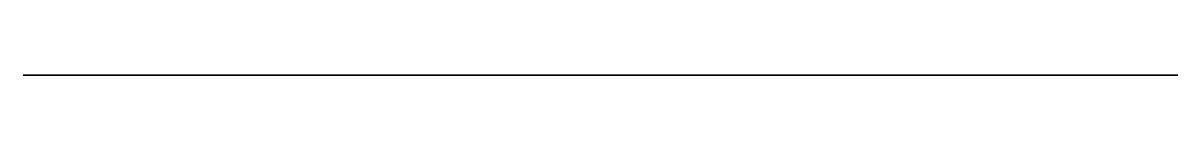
# Model space of a CAD drawing. Header units: millimetres. Extents: x -29796 to 3026807, y -20226 to 3023522.
# Drawn here: x 26507 to 3026507, y -113 to 81 of the extents above; entities that cross this region are included whole.
import ezdxf

# ---------------------------------------------------------------- set-up
doc = ezdxf.new("R2010")
doc.units = ezdxf.units.MM
doc.layers.add('main_beam', color=1, linetype='Continuous')
doc.layers.add('main_beam_width', color=6, linetype='Continuous')

msp = doc.modelspace()

# ---------------------------------------------------------------- linework, layer by layer
at = {"layer": 'main_beam'}
msp.add_line((26507, -16), (3026507, -16), dxfattribs=at)
msp.add_line((26507, -16), (3026507, -16), dxfattribs=at)
at = {"layer": 'main_beam_width'}
for points in [[(26507, 79), (105454, 75), (184402, 71), (263349, 67), (342297, 63), (421244, 59), (500191, 56), (579139, 52), (658086, 49), (737033, 45), (815981, 42), (894928, 39), (973876, 36), (1052823, 34), (1131770, 32), (1210718, 30), (1289665, 29), (1368612, 28), (1447560, 27), (1526507, 27), (1605454, 27), (1684402, 28), (1763349, 29), (1842297, 31), (1921244, 33), (2000191, 35), (2079139, 38), (2158086, 41), (2237033, 44), (2315981, 47), (2394928, 50), (2473876, 54), (2552823, 57), (2631770, 61), (2710718, 65), (2789665, 69), (2868612, 73), (2947560, 77), (3026507, 81)], [(26507, 79), (105454, 75), (184402, 71), (263349, 67), (342297, 63), (421244, 59), (500191, 56), (579139, 52), (658086, 49), (737033, 45), (815981, 42), (894928, 39), (973876, 36), (1052823, 34), (1131770, 32), (1210718, 30), (1289665, 29), (1368612, 28), (1447560, 27), (1526507, 27), (1605454, 27), (1684402, 28), (1763349, 29), (1842297, 31), (1921244, 33), (2000191, 35), (2079139, 38), (2158086, 41), (2237033, 44), (2315981, 47), (2394928, 50), (2473876, 54), (2552823, 57), (2631770, 61), (2710718, 65), (2789665, 69), (2868612, 73), (2947560, 77), (3026507, 81)], [(26507, -111), (105454, -107), (184402, -103), (263349, -100), (342297, -96), (421244, -92), (500191, -88), (579139, -85), (658086, -81), (737033, -78), (815981, -75), (894928, -72), (973876, -69), (1052823, -67), (1131770, -65), (1210718, -63), (1289665, -61), (1368612, -60), (1447560, -60), (1526507, -60), (1605454, -60), (1684402, -61), (1763349, -62), (1842297, -64), (1921244, -66), (2000191, -68), (2079139, -71), (2158086, -73), (2237033, -76), (2315981, -80), (2394928, -83), (2473876, -87), (2552823, -90), (2631770, -94), (2710718, -98), (2789665, -101), (2868612, -105), (2947560, -109), (3026507, -113)], [(26507, -111), (105454, -107), (184402, -103), (263349, -100), (342297, -96), (421244, -92), (500191, -88), (579139, -85), (658086, -81), (737033, -78), (815981, -75), (894928, -72), (973876, -69), (1052823, -67), (1131770, -65), (1210718, -63), (1289665, -61), (1368612, -60), (1447560, -60), (1526507, -60), (1605454, -60), (1684402, -61), (1763349, -62), (1842297, -64), (1921244, -66), (2000191, -68), (2079139, -71), (2158086, -73), (2237033, -76), (2315981, -80), (2394928, -83), (2473876, -87), (2552823, -90), (2631770, -94), (2710718, -98), (2789665, -101), (2868612, -105), (2947560, -109), (3026507, -113)]]:
    msp.add_lwpolyline(points, dxfattribs=at)

doc.saveas('drawing.dxf')
